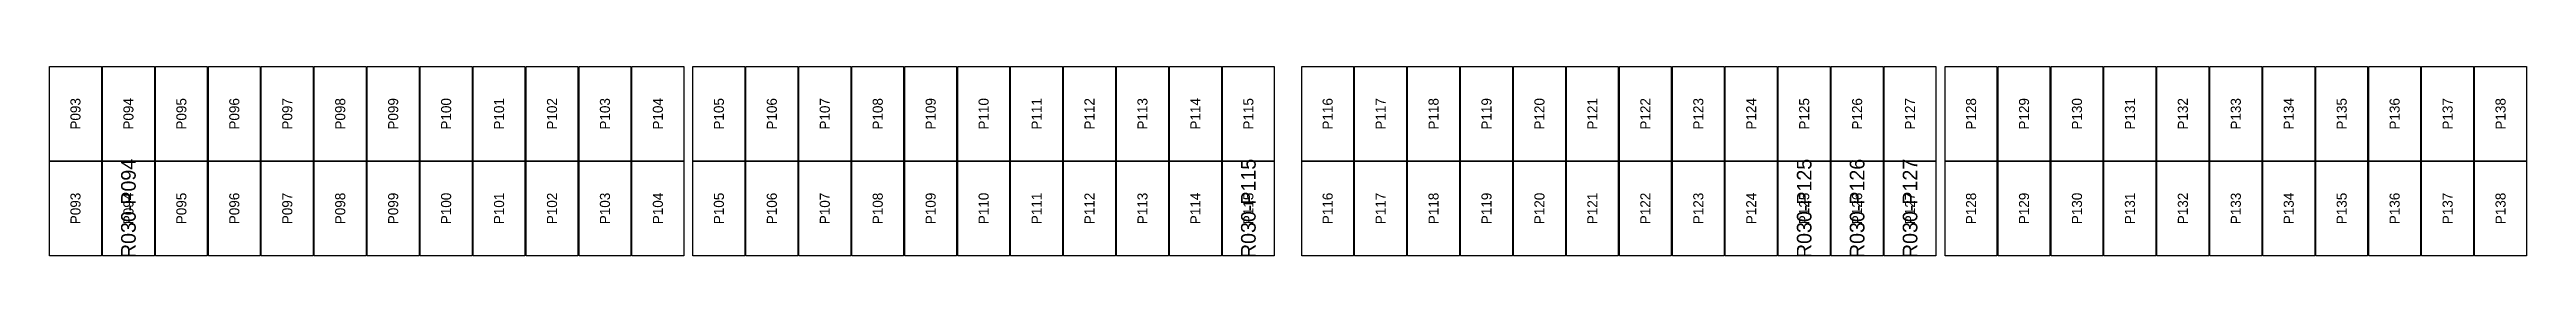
# Model space of a CAD drawing. Extents: x 296295 to 296770, y 651564 to 652121.
# Drawn here: x 296482.1 to 296536.2, y 652002.9 to 652007 of the extents above; entities that cross this region are included whole.
import ezdxf
from ezdxf.enums import TextEntityAlignment as Align

# ---------------------------------------------------------------- set-up
doc = ezdxf.new("R2010")
doc.units = 0

msp = doc.modelspace()

# ---------------------------------------------------------------- texts
at = {"layer": 'DEFECT_LABELS'}
for s, p in [('R030-P094', (296483.777, 652003.952)), ('R030-P115', (296508.271, 652003.952)), ('R030-P125', (296520.427, 652003.952)), ('R030-P126', (296521.585, 652003.952)), ('R030-P127', (296522.743, 652003.952))]:
    msp.add_text(s, height=0.32, rotation=90, dxfattribs=at).set_placement(p, align=Align.MIDDLE_CENTER)
at = {"layer": 'PANEL_POSITION'}
for s, p in [('P093', (296482.619, 652006.015)), ('P094', (296483.777, 652006.015)), ('P095', (296484.935, 652006.015)), ('P096', (296486.093, 652006.015)), ('P097', (296487.251, 652006.015)), ('P098', (296488.409, 652006.015)), ('P099', (296489.567, 652006.015)), ('P100', (296490.725, 652006.015)), ('P101', (296491.883, 652006.015)), ('P102', (296493.041, 652006.015)), ('P103', (296494.199, 652006.015)), ('P104', (296495.357, 652006.015)), ('P105', (296496.691, 652006.015)), ('P106', (296497.849, 652006.015)), ('P107', (296499.007, 652006.015)), ('P108', (296500.165, 652006.015)), ('P109', (296501.323, 652006.015)), ('P110', (296502.481, 652006.015)), ('P111', (296503.639, 652006.015)), ('P112', (296504.797, 652006.015)), ('P113', (296505.955, 652006.015)), ('P114', (296507.113, 652006.015)), ('P115', (296508.271, 652006.015)), ('P116', (296510.005, 652006.015)), ('P117', (296511.163, 652006.015)), ('P118', (296512.321, 652006.015)), ('P119', (296513.479, 652006.015)), ('P120', (296514.637, 652006.015)), ('P121', (296515.795, 652006.015)), ('P122', (296516.953, 652006.015)), ('P123', (296518.111, 652006.015)), ('P124', (296519.269, 652006.015)), ('P125', (296520.427, 652006.015)), ('P126', (296521.585, 652006.015)), ('P127', (296522.743, 652006.015)), ('P128', (296524.077, 652006.015)), ('P129', (296525.235, 652006.015)), ('P130', (296526.393, 652006.015)), ('P131', (296527.551, 652006.015)), ('P132', (296528.709, 652006.015)), ('P133', (296529.867, 652006.015)), ('P134', (296531.025, 652006.015)), ('P135', (296532.183, 652006.015)), ('P136', (296533.341, 652006.015)), ('P137', (296534.499, 652006.015)), ('P138', (296535.657, 652006.015)), ('P093', (296482.619, 652003.952)), ('P094', (296483.777, 652003.952)), ('P095', (296484.935, 652003.952)), ('P096', (296486.093, 652003.952)), ('P097', (296487.251, 652003.952)), ('P098', (296488.409, 652003.952)), ('P099', (296489.567, 652003.952)), ('P100', (296490.725, 652003.952)), ('P101', (296491.883, 652003.952)), ('P102', (296493.041, 652003.952)), ('P103', (296494.199, 652003.952)), ('P104', (296495.357, 652003.952)), ('P105', (296496.691, 652003.952)), ('P106', (296497.849, 652003.952)), ('P107', (296499.007, 652003.952)), ('P108', (296500.165, 652003.952)), ('P109', (296501.323, 652003.952)), ('P110', (296502.481, 652003.952)), ('P111', (296503.639, 652003.952)), ('P112', (296504.797, 652003.952)), ('P113', (296505.955, 652003.952)), ('P114', (296507.113, 652003.952)), ('P115', (296508.271, 652003.952)), ('P116', (296510.005, 652003.952)), ('P117', (296511.163, 652003.952)), ('P118', (296512.321, 652003.952)), ('P119', (296513.479, 652003.952)), ('P120', (296514.637, 652003.952)), ('P121', (296515.795, 652003.952)), ('P122', (296516.953, 652003.952)), ('P123', (296518.111, 652003.952)), ('P124', (296519.269, 652003.952)), ('P125', (296520.427, 652003.952)), ('P126', (296521.585, 652003.952)), ('P127', (296522.743, 652003.952)), ('P128', (296524.077, 652003.952)), ('P129', (296525.235, 652003.952)), ('P130', (296526.393, 652003.952)), ('P131', (296527.551, 652003.952)), ('P132', (296528.709, 652003.952)), ('P133', (296529.867, 652003.952)), ('P134', (296531.025, 652003.952)), ('P135', (296532.183, 652003.952)), ('P136', (296533.341, 652003.952)), ('P137', (296534.499, 652003.952)), ('P138', (296535.657, 652003.952))]:
    msp.add_text(s, height=0.22, rotation=90, dxfattribs=at).set_placement(p, align=Align.MIDDLE_CENTER)

# ---------------------------------------------------------------- linework, layer by layer
at = {"layer": 'DEFECTIVE_PANELS'}
for points in [[(296483.21, 652004.984), (296484.344, 652004.984), (296484.344, 652002.921), (296483.21, 652002.921)], [(296507.704, 652004.984), (296508.838, 652004.984), (296508.838, 652002.921), (296507.704, 652002.921)], [(296519.86, 652004.984), (296520.994, 652004.984), (296520.994, 652002.921), (296519.86, 652002.921)], [(296521.018, 652004.984), (296522.152, 652004.984), (296522.152, 652002.921), (296521.018, 652002.921)], [(296522.176, 652004.984), (296523.31, 652004.984), (296523.31, 652002.921), (296522.176, 652002.921)]]:
    msp.add_lwpolyline(points, close=True, dxfattribs=at)
at = {"layer": 'PANELS_MASTER'}
for points in [[(296482.052, 652007.047), (296483.186, 652007.047), (296483.186, 652004.984), (296482.052, 652004.984)], [(296483.21, 652007.047), (296484.344, 652007.047), (296484.344, 652004.984), (296483.21, 652004.984)], [(296484.368, 652007.047), (296485.502, 652007.047), (296485.502, 652004.984), (296484.368, 652004.984)], [(296485.526, 652007.047), (296486.66, 652007.047), (296486.66, 652004.984), (296485.526, 652004.984)], [(296486.684, 652007.047), (296487.818, 652007.047), (296487.818, 652004.984), (296486.684, 652004.984)], [(296487.842, 652007.047), (296488.976, 652007.047), (296488.976, 652004.984), (296487.842, 652004.984)], [(296489, 652007.047), (296490.134, 652007.047), (296490.134, 652004.984), (296489, 652004.984)], [(296490.158, 652007.047), (296491.292, 652007.047), (296491.292, 652004.984), (296490.158, 652004.984)], [(296491.316, 652007.047), (296492.45, 652007.047), (296492.45, 652004.984), (296491.316, 652004.984)], [(296492.474, 652007.047), (296493.608, 652007.047), (296493.608, 652004.984), (296492.474, 652004.984)], [(296493.632, 652007.047), (296494.766, 652007.047), (296494.766, 652004.984), (296493.632, 652004.984)], [(296494.79, 652007.047), (296495.924, 652007.047), (296495.924, 652004.984), (296494.79, 652004.984)], [(296496.124, 652007.047), (296497.258, 652007.047), (296497.258, 652004.984), (296496.124, 652004.984)], [(296497.282, 652007.047), (296498.416, 652007.047), (296498.416, 652004.984), (296497.282, 652004.984)], [(296498.44, 652007.047), (296499.574, 652007.047), (296499.574, 652004.984), (296498.44, 652004.984)], [(296499.598, 652007.047), (296500.732, 652007.047), (296500.732, 652004.984), (296499.598, 652004.984)], [(296500.756, 652007.047), (296501.89, 652007.047), (296501.89, 652004.984), (296500.756, 652004.984)], [(296501.914, 652007.047), (296503.048, 652007.047), (296503.048, 652004.984), (296501.914, 652004.984)], [(296503.072, 652007.047), (296504.206, 652007.047), (296504.206, 652004.984), (296503.072, 652004.984)], [(296504.23, 652007.047), (296505.364, 652007.047), (296505.364, 652004.984), (296504.23, 652004.984)], [(296505.388, 652007.047), (296506.522, 652007.047), (296506.522, 652004.984), (296505.388, 652004.984)], [(296506.546, 652007.047), (296507.68, 652007.047), (296507.68, 652004.984), (296506.546, 652004.984)], [(296507.704, 652007.047), (296508.838, 652007.047), (296508.838, 652004.984), (296507.704, 652004.984)], [(296509.438, 652007.047), (296510.572, 652007.047), (296510.572, 652004.984), (296509.438, 652004.984)], [(296510.596, 652007.047), (296511.73, 652007.047), (296511.73, 652004.984), (296510.596, 652004.984)], [(296511.754, 652007.047), (296512.888, 652007.047), (296512.888, 652004.984), (296511.754, 652004.984)], [(296512.912, 652007.047), (296514.046, 652007.047), (296514.046, 652004.984), (296512.912, 652004.984)], [(296514.07, 652007.047), (296515.204, 652007.047), (296515.204, 652004.984), (296514.07, 652004.984)], [(296515.228, 652007.047), (296516.362, 652007.047), (296516.362, 652004.984), (296515.228, 652004.984)], [(296516.386, 652007.047), (296517.52, 652007.047), (296517.52, 652004.984), (296516.386, 652004.984)], [(296517.544, 652007.047), (296518.678, 652007.047), (296518.678, 652004.984), (296517.544, 652004.984)], [(296518.702, 652007.047), (296519.836, 652007.047), (296519.836, 652004.984), (296518.702, 652004.984)], [(296519.86, 652007.047), (296520.994, 652007.047), (296520.994, 652004.984), (296519.86, 652004.984)], [(296521.018, 652007.047), (296522.152, 652007.047), (296522.152, 652004.984), (296521.018, 652004.984)], [(296522.176, 652007.047), (296523.31, 652007.047), (296523.31, 652004.984), (296522.176, 652004.984)], [(296523.51, 652007.047), (296524.644, 652007.047), (296524.644, 652004.984), (296523.51, 652004.984)], [(296524.668, 652007.047), (296525.802, 652007.047), (296525.802, 652004.984), (296524.668, 652004.984)], [(296525.826, 652007.047), (296526.96, 652007.047), (296526.96, 652004.984), (296525.826, 652004.984)], [(296526.984, 652007.047), (296528.118, 652007.047), (296528.118, 652004.984), (296526.984, 652004.984)], [(296528.142, 652007.047), (296529.276, 652007.047), (296529.276, 652004.984), (296528.142, 652004.984)], [(296529.3, 652007.047), (296530.434, 652007.047), (296530.434, 652004.984), (296529.3, 652004.984)], [(296530.458, 652007.047), (296531.592, 652007.047), (296531.592, 652004.984), (296530.458, 652004.984)], [(296531.616, 652007.047), (296532.75, 652007.047), (296532.75, 652004.984), (296531.616, 652004.984)], [(296532.774, 652007.047), (296533.908, 652007.047), (296533.908, 652004.984), (296532.774, 652004.984)], [(296533.932, 652007.047), (296535.066, 652007.047), (296535.066, 652004.984), (296533.932, 652004.984)], [(296535.09, 652007.047), (296536.224, 652007.047), (296536.224, 652004.984), (296535.09, 652004.984)], [(296482.052, 652004.984), (296483.186, 652004.984), (296483.186, 652002.921), (296482.052, 652002.921)], [(296484.368, 652004.984), (296485.502, 652004.984), (296485.502, 652002.921), (296484.368, 652002.921)], [(296485.526, 652004.984), (296486.66, 652004.984), (296486.66, 652002.921), (296485.526, 652002.921)], [(296486.684, 652004.984), (296487.818, 652004.984), (296487.818, 652002.921), (296486.684, 652002.921)], [(296487.842, 652004.984), (296488.976, 652004.984), (296488.976, 652002.921), (296487.842, 652002.921)], [(296489, 652004.984), (296490.134, 652004.984), (296490.134, 652002.921), (296489, 652002.921)], [(296490.158, 652004.984), (296491.292, 652004.984), (296491.292, 652002.921), (296490.158, 652002.921)], [(296491.316, 652004.984), (296492.45, 652004.984), (296492.45, 652002.921), (296491.316, 652002.921)], [(296492.474, 652004.984), (296493.608, 652004.984), (296493.608, 652002.921), (296492.474, 652002.921)], [(296493.632, 652004.984), (296494.766, 652004.984), (296494.766, 652002.921), (296493.632, 652002.921)], [(296494.79, 652004.984), (296495.924, 652004.984), (296495.924, 652002.921), (296494.79, 652002.921)], [(296496.124, 652004.984), (296497.258, 652004.984), (296497.258, 652002.921), (296496.124, 652002.921)], [(296497.282, 652004.984), (296498.416, 652004.984), (296498.416, 652002.921), (296497.282, 652002.921)], [(296498.44, 652004.984), (296499.574, 652004.984), (296499.574, 652002.921), (296498.44, 652002.921)], [(296499.598, 652004.984), (296500.732, 652004.984), (296500.732, 652002.921), (296499.598, 652002.921)], [(296500.756, 652004.984), (296501.89, 652004.984), (296501.89, 652002.921), (296500.756, 652002.921)], [(296501.914, 652004.984), (296503.048, 652004.984), (296503.048, 652002.921), (296501.914, 652002.921)], [(296503.072, 652004.984), (296504.206, 652004.984), (296504.206, 652002.921), (296503.072, 652002.921)], [(296504.23, 652004.984), (296505.364, 652004.984), (296505.364, 652002.921), (296504.23, 652002.921)], [(296505.388, 652004.984), (296506.522, 652004.984), (296506.522, 652002.921), (296505.388, 652002.921)], [(296506.546, 652004.984), (296507.68, 652004.984), (296507.68, 652002.921), (296506.546, 652002.921)], [(296509.438, 652004.984), (296510.572, 652004.984), (296510.572, 652002.921), (296509.438, 652002.921)], [(296510.596, 652004.984), (296511.73, 652004.984), (296511.73, 652002.921), (296510.596, 652002.921)], [(296511.754, 652004.984), (296512.888, 652004.984), (296512.888, 652002.921), (296511.754, 652002.921)], [(296512.912, 652004.984), (296514.046, 652004.984), (296514.046, 652002.921), (296512.912, 652002.921)], [(296514.07, 652004.984), (296515.204, 652004.984), (296515.204, 652002.921), (296514.07, 652002.921)], [(296515.228, 652004.984), (296516.362, 652004.984), (296516.362, 652002.921), (296515.228, 652002.921)], [(296516.386, 652004.984), (296517.52, 652004.984), (296517.52, 652002.921), (296516.386, 652002.921)], [(296517.544, 652004.984), (296518.678, 652004.984), (296518.678, 652002.921), (296517.544, 652002.921)], [(296518.702, 652004.984), (296519.836, 652004.984), (296519.836, 652002.921), (296518.702, 652002.921)], [(296523.51, 652004.984), (296524.644, 652004.984), (296524.644, 652002.921), (296523.51, 652002.921)], [(296524.668, 652004.984), (296525.802, 652004.984), (296525.802, 652002.921), (296524.668, 652002.921)], [(296525.826, 652004.984), (296526.96, 652004.984), (296526.96, 652002.921), (296525.826, 652002.921)], [(296526.984, 652004.984), (296528.118, 652004.984), (296528.118, 652002.921), (296526.984, 652002.921)], [(296528.142, 652004.984), (296529.276, 652004.984), (296529.276, 652002.921), (296528.142, 652002.921)], [(296529.3, 652004.984), (296530.434, 652004.984), (296530.434, 652002.921), (296529.3, 652002.921)], [(296530.458, 652004.984), (296531.592, 652004.984), (296531.592, 652002.921), (296530.458, 652002.921)], [(296531.616, 652004.984), (296532.75, 652004.984), (296532.75, 652002.921), (296531.616, 652002.921)], [(296532.774, 652004.984), (296533.908, 652004.984), (296533.908, 652002.921), (296532.774, 652002.921)], [(296533.932, 652004.984), (296535.066, 652004.984), (296535.066, 652002.921), (296533.932, 652002.921)], [(296535.09, 652004.984), (296536.224, 652004.984), (296536.224, 652002.921), (296535.09, 652002.921)]]:
    msp.add_lwpolyline(points, close=True, dxfattribs=at)

msp.set_redraw_order([(e.dxf.handle, doc.entitydb.next_handle()) for e in msp.query("TEXT MTEXT ATTDEF DIMENSION ARC_DIMENSION")])  # texts and dimensions are drawn at this point

doc.saveas('drawing.dxf')
